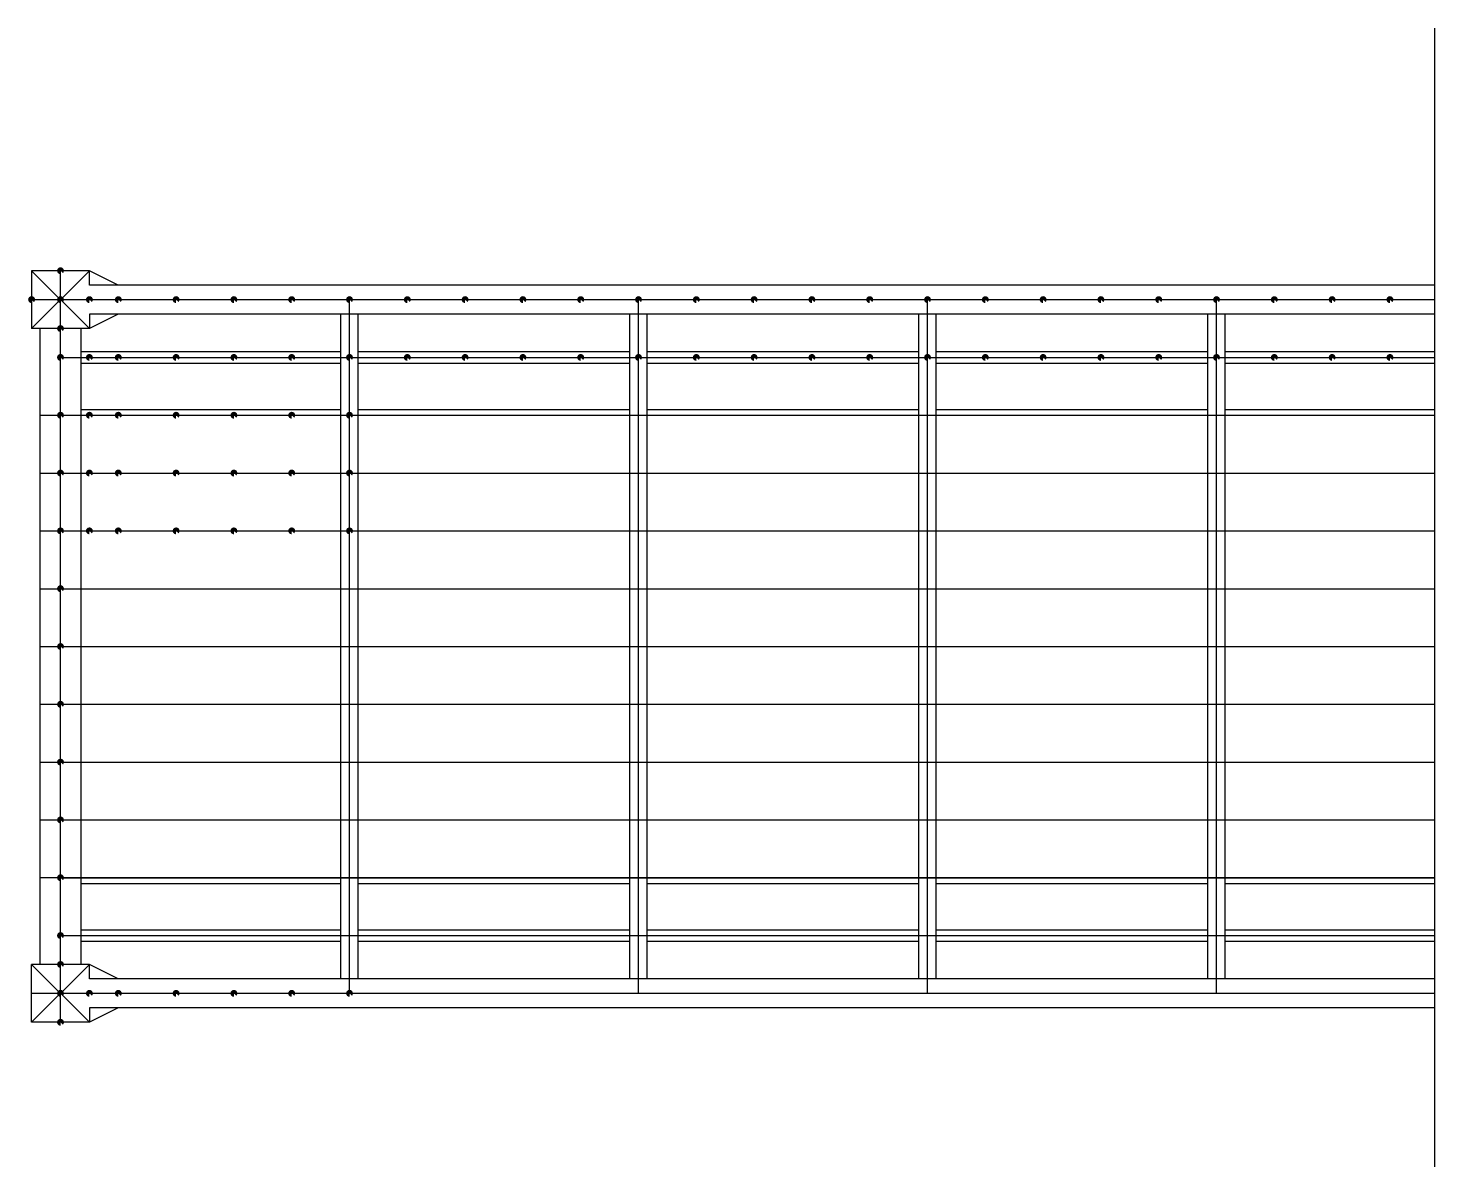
# Model space of a CAD drawing. Header units: millimetres. Extents: x 1597 to 131953, y -28680 to 57376.
# Drawn here: x 79088 to 91257, y -28680 to -18832 of the extents above; entities that cross this region are included whole.
import ezdxf

# ---------------------------------------------------------------- set-up
doc = ezdxf.new("R2010")
doc.units = ezdxf.units.MM
for name, color, linetype, lineweight in [('Warstwa1', 1, 'Continuous', 25), ('Warstwa2', 3, 'Continuous', 25), ('Warstwa3', 6, 'Continuous', 25)]:
    doc.layers.add(name, color=color, linetype=linetype, lineweight=lineweight)

msp = doc.modelspace()

# ---------------------------------------------------------------- hatches: boundary and pattern name
at = {"layer": 'Warstwa1'}
h = msp.add_hatch(color=256, dxfattribs=at)
h.dxf.hatch_style = 1
h.paths.add_polyline_path([(79337.871, -21679.672, 0.414213562), (79367.871, -21709.672), (79367.871, -21679.672), (79397.871, -21679.672, 1)])
h.paths.add_polyline_path([(79397.871, -21679.672), (79367.871, -21679.672), (79389.084, -21700.885, 0.198912367)], flags=17)
h = msp.add_hatch(color=256, dxfattribs=at)
h.dxf.hatch_style = 1
h.paths.add_polyline_path([(79337.871, -22179.672, 0.414213562), (79367.871, -22209.672), (79367.871, -22179.672), (79397.871, -22179.672, 1)])
h.paths.add_polyline_path([(79397.871, -22179.672), (79367.871, -22179.672), (79389.084, -22200.885, 0.198912367)], flags=17)
h = msp.add_hatch(color=256, dxfattribs=at)
h.dxf.hatch_style = 1
h.paths.add_polyline_path([(79337.871, -22679.672, 0.414213562), (79367.871, -22709.672), (79367.871, -22679.672), (79397.871, -22679.672, 1)])
h.paths.add_polyline_path([(79397.871, -22679.672), (79367.871, -22679.672), (79389.084, -22700.885, 0.198912367)], flags=17)
h = msp.add_hatch(color=256, dxfattribs=at)
h.dxf.hatch_style = 1
h.paths.add_polyline_path([(79337.871, -23179.672, 0.414213562), (79367.871, -23209.672), (79367.871, -23179.672), (79397.871, -23179.672, 1)])
h.paths.add_polyline_path([(79397.871, -23179.672), (79367.871, -23179.672), (79389.084, -23200.885, 0.198912367)], flags=17)
h = msp.add_hatch(color=256, dxfattribs=at)
h.dxf.hatch_style = 1
h.paths.add_polyline_path([(79337.871, -23679.672, 0.414213562), (79367.871, -23709.672), (79367.871, -23679.672), (79397.871, -23679.672, 1)])
h.paths.add_polyline_path([(79397.871, -23679.672), (79367.871, -23679.672), (79389.084, -23700.885, 0.198912367)], flags=17)
h = msp.add_hatch(color=256, dxfattribs=at)
h.dxf.hatch_style = 1
h.paths.add_polyline_path([(79337.871, -24179.672, 0.414213562), (79367.871, -24209.672), (79367.871, -24179.672), (79397.871, -24179.672, 1)])
h.paths.add_polyline_path([(79397.871, -24179.672), (79367.871, -24179.672), (79389.084, -24200.885, 0.198912367)], flags=17)
h = msp.add_hatch(color=256, dxfattribs=at)
h.dxf.hatch_style = 1
h.paths.add_polyline_path([(79337.871, -24679.672, 0.414213562), (79367.871, -24709.672), (79367.871, -24679.672), (79397.871, -24679.672, 1)])
h.paths.add_polyline_path([(79397.871, -24679.672), (79367.871, -24679.672), (79389.084, -24700.885, 0.198912367)], flags=17)
h = msp.add_hatch(color=256, dxfattribs=at)
h.dxf.hatch_style = 1
h.paths.add_polyline_path([(79337.871, -25179.672, 0.414213562), (79367.871, -25209.672), (79367.871, -25179.672), (79397.871, -25179.672, 1)])
h.paths.add_polyline_path([(79397.871, -25179.672), (79367.871, -25179.672), (79389.084, -25200.885, 0.198912367)], flags=17)
h = msp.add_hatch(color=256, dxfattribs=at)
h.dxf.hatch_style = 1
h.paths.add_polyline_path([(79337.871, -25679.672, 0.414213562), (79367.871, -25709.672), (79367.871, -25679.672), (79397.871, -25679.672, 1)])
h.paths.add_polyline_path([(79397.871, -25679.672), (79367.871, -25679.672), (79389.084, -25700.885, 0.198912367)], flags=17)
h = msp.add_hatch(color=256, dxfattribs=at)
h.dxf.hatch_style = 1
h.paths.add_polyline_path([(79337.871, -26179.672, 0.414213562), (79367.871, -26209.672), (79367.871, -26179.672), (79397.871, -26179.672, 1)])
h.paths.add_polyline_path([(79397.871, -26179.672), (79367.871, -26179.672), (79389.084, -26200.885, 0.198912367)], flags=17)
h = msp.add_hatch(color=256, dxfattribs=at)
h.dxf.hatch_style = 1
h.paths.add_polyline_path([(79337.871, -26679.672, 0.414213562), (79367.871, -26709.672), (79367.871, -26679.672), (79397.871, -26679.672, 1)])
h.paths.add_polyline_path([(79397.871, -26679.672), (79367.871, -26679.672), (79389.084, -26700.885, 0.198912367)], flags=17)
h = msp.add_hatch(color=256, dxfattribs=at)
h.dxf.hatch_style = 1
h.paths.add_polyline_path([(79337.871, -26929.672, 0.414213562), (79367.871, -26959.672), (79367.871, -26929.672), (79397.871, -26929.672, 1)])
h.paths.add_polyline_path([(79397.871, -26929.672), (79367.871, -26929.672), (79389.084, -26950.885, 0.198912367)], flags=17)
h = msp.add_hatch(color=256, dxfattribs=at)
h.dxf.hatch_style = 1
h.paths.add_polyline_path([(79337.871, -27179.672, 0.414213562), (79367.871, -27209.672), (79367.871, -27179.672), (79397.871, -27179.672, 1)])
h.paths.add_polyline_path([(79397.871, -27179.672), (79367.871, -27179.672), (79389.084, -27200.885, 0.198912367)], flags=17)
h = msp.add_hatch(color=256, dxfattribs=at)
h.dxf.hatch_style = 1
h.paths.add_polyline_path([(79337.871, -27429.672, 0.414213562), (79367.871, -27459.672), (79367.871, -27429.672), (79397.871, -27429.672, 1)])
h.paths.add_polyline_path([(79397.871, -27429.672), (79367.871, -27429.672), (79389.084, -27450.885, 0.198912367)], flags=17)
at = {"layer": 'Warstwa2'}
h = msp.add_hatch(color=1, dxfattribs=at)
h.dxf.hatch_style = 1
h.paths.add_polyline_path([(79337.871, -20929.672, 0.414213562), (79367.871, -20959.672), (79367.871, -20929.672), (79397.871, -20929.672, 1)])
h.paths.add_polyline_path([(79397.871, -20929.672), (79367.871, -20929.672), (79389.084, -20950.885, 0.198912367)], flags=17)
h = msp.add_hatch(color=1, dxfattribs=at)
h.dxf.hatch_style = 1
h.paths.add_polyline_path([(79087.871, -21179.672, 0.414213562), (79117.871, -21209.672), (79117.871, -21179.672), (79147.871, -21179.672, 1)])
h.paths.add_polyline_path([(79147.871, -21179.672), (79117.871, -21179.672), (79139.084, -21200.885, 0.198912367)], flags=17)
h = msp.add_hatch(color=1, dxfattribs=at)
h.dxf.hatch_style = 1
h.paths.add_polyline_path([(79337.871, -21179.672, 0.414213562), (79367.871, -21209.672), (79367.871, -21179.672), (79397.871, -21179.672, 1)])
h.paths.add_polyline_path([(79397.871, -21179.672), (79367.871, -21179.672), (79389.084, -21200.885, 0.198912367)], flags=17)
h = msp.add_hatch(color=1, dxfattribs=at)
h.dxf.hatch_style = 1
h.paths.add_polyline_path([(79587.871, -21179.672, 0.414213562), (79617.871, -21209.672), (79617.871, -21179.672), (79647.871, -21179.672, 1)])
h.paths.add_polyline_path([(79647.871, -21179.672), (79617.871, -21179.672), (79639.084, -21200.885, 0.198912367)], flags=17)
h = msp.add_hatch(color=1, dxfattribs=at)
h.dxf.hatch_style = 1
h.paths.add_polyline_path([(79837.871, -21179.672, 0.414213562), (79867.871, -21209.672), (79867.871, -21179.672), (79897.871, -21179.672, 1)])
h.paths.add_polyline_path([(79897.871, -21179.672), (79867.871, -21179.672), (79889.084, -21200.885, 0.198912367)], flags=17)
h = msp.add_hatch(color=1, dxfattribs=at)
h.dxf.hatch_style = 1
h.paths.add_polyline_path([(80337.871, -21179.672, 0.414213562), (80367.871, -21209.672), (80367.871, -21179.672), (80397.871, -21179.672, 1)])
h.paths.add_polyline_path([(80397.871, -21179.672), (80367.871, -21179.672), (80389.084, -21200.885, 0.198912367)], flags=17)
h = msp.add_hatch(color=1, dxfattribs=at)
h.dxf.hatch_style = 1
h.paths.add_polyline_path([(80837.871, -21179.672, 0.414213562), (80867.871, -21209.672), (80867.871, -21179.672), (80897.871, -21179.672, 1)])
h.paths.add_polyline_path([(80897.871, -21179.672), (80867.871, -21179.672), (80889.084, -21200.885, 0.198912367)], flags=17)
h = msp.add_hatch(color=1, dxfattribs=at)
h.dxf.hatch_style = 1
h.paths.add_polyline_path([(81337.871, -21179.672, 0.414213562), (81367.871, -21209.672), (81367.871, -21179.672), (81397.871, -21179.672, 1)])
h.paths.add_polyline_path([(81397.871, -21179.672), (81367.871, -21179.672), (81389.084, -21200.885, 0.198912367)], flags=17)
h = msp.add_hatch(color=1, dxfattribs=at)
h.dxf.hatch_style = 1
h.paths.add_polyline_path([(81837.87, -21179.672, 0.414213562), (81867.87, -21209.672), (81867.87, -21179.672), (81897.87, -21179.672, 1)])
h.paths.add_polyline_path([(81897.87, -21179.672), (81867.87, -21179.672), (81889.084, -21200.885, 0.198912367)], flags=17)
h = msp.add_hatch(color=1, dxfattribs=at)
h.dxf.hatch_style = 1
h.paths.add_polyline_path([(82337.871, -21179.672, 0.414213562), (82367.871, -21209.672), (82367.871, -21179.672), (82397.871, -21179.672, 1)])
h.paths.add_polyline_path([(82397.871, -21179.672), (82367.871, -21179.672), (82389.084, -21200.885, 0.198912367)], flags=17)
h = msp.add_hatch(color=1, dxfattribs=at)
h.dxf.hatch_style = 1
h.paths.add_polyline_path([(82837.871, -21179.672, 0.414213562), (82867.871, -21209.672), (82867.871, -21179.672), (82897.871, -21179.672, 1)])
h.paths.add_polyline_path([(82897.871, -21179.672), (82867.871, -21179.672), (82889.084, -21200.885, 0.198912367)], flags=17)
h = msp.add_hatch(color=1, dxfattribs=at)
h.dxf.hatch_style = 1
h.paths.add_polyline_path([(83337.871, -21179.672, 0.414213562), (83367.871, -21209.672), (83367.871, -21179.672), (83397.871, -21179.672, 1)])
h.paths.add_polyline_path([(83397.871, -21179.672), (83367.871, -21179.672), (83389.084, -21200.885, 0.198912367)], flags=17)
h = msp.add_hatch(color=1, dxfattribs=at)
h.dxf.hatch_style = 1
h.paths.add_polyline_path([(83837.871, -21179.672, 0.414213562), (83867.871, -21209.672), (83867.871, -21179.672), (83897.871, -21179.672, 1)])
h.paths.add_polyline_path([(83897.871, -21179.672), (83867.871, -21179.672), (83889.084, -21200.885, 0.198912367)], flags=17)
h = msp.add_hatch(color=1, dxfattribs=at)
h.dxf.hatch_style = 1
h.paths.add_polyline_path([(84337.87, -21179.672, 0.414213562), (84367.87, -21209.672), (84367.87, -21179.672), (84397.87, -21179.672, 1)])
h.paths.add_polyline_path([(84397.87, -21179.672), (84367.87, -21179.672), (84389.084, -21200.885, 0.198912367)], flags=17)
h = msp.add_hatch(color=1, dxfattribs=at)
h.dxf.hatch_style = 1
h.paths.add_polyline_path([(84837.871, -21179.672, 0.414213562), (84867.871, -21209.672), (84867.871, -21179.672), (84897.871, -21179.672, 1)])
h.paths.add_polyline_path([(84897.871, -21179.672), (84867.871, -21179.672), (84889.084, -21200.885, 0.198912367)], flags=17)
h = msp.add_hatch(color=1, dxfattribs=at)
h.dxf.hatch_style = 1
h.paths.add_polyline_path([(85337.871, -21179.672, 0.414213562), (85367.871, -21209.672), (85367.871, -21179.672), (85397.871, -21179.672, 1)])
h.paths.add_polyline_path([(85397.871, -21179.672), (85367.871, -21179.672), (85389.084, -21200.885, 0.198912367)], flags=17)
h = msp.add_hatch(color=1, dxfattribs=at)
h.dxf.hatch_style = 1
h.paths.add_polyline_path([(85837.871, -21179.672, 0.414213562), (85867.871, -21209.672), (85867.871, -21179.672), (85897.871, -21179.672, 1)])
h.paths.add_polyline_path([(85897.871, -21179.672), (85867.871, -21179.672), (85889.084, -21200.885, 0.198912367)], flags=17)
h = msp.add_hatch(color=1, dxfattribs=at)
h.dxf.hatch_style = 1
h.paths.add_polyline_path([(86337.871, -21179.672, 0.414213562), (86367.871, -21209.672), (86367.871, -21179.672), (86397.871, -21179.672, 1)])
h.paths.add_polyline_path([(86397.871, -21179.672), (86367.871, -21179.672), (86389.084, -21200.885, 0.198912367)], flags=17)
h = msp.add_hatch(color=1, dxfattribs=at)
h.dxf.hatch_style = 1
h.paths.add_polyline_path([(86837.87, -21179.672, 0.414213562), (86867.87, -21209.672), (86867.87, -21179.672), (86897.87, -21179.672, 1)])
h.paths.add_polyline_path([(86897.87, -21179.672), (86867.87, -21179.672), (86889.084, -21200.885, 0.198912367)], flags=17)
h = msp.add_hatch(color=1, dxfattribs=at)
h.dxf.hatch_style = 1
h.paths.add_polyline_path([(87337.871, -21179.672, 0.414213562), (87367.871, -21209.672), (87367.871, -21179.672), (87397.871, -21179.672, 1)])
h.paths.add_polyline_path([(87397.871, -21179.672), (87367.871, -21179.672), (87389.084, -21200.885, 0.198912367)], flags=17)
h = msp.add_hatch(color=1, dxfattribs=at)
h.dxf.hatch_style = 1
h.paths.add_polyline_path([(87837.871, -21179.672, 0.414213562), (87867.871, -21209.672), (87867.871, -21179.672), (87897.871, -21179.672, 1)])
h.paths.add_polyline_path([(87897.871, -21179.672), (87867.871, -21179.672), (87889.084, -21200.885, 0.198912367)], flags=17)
h = msp.add_hatch(color=1, dxfattribs=at)
h.dxf.hatch_style = 1
h.paths.add_polyline_path([(88337.871, -21179.672, 0.414213562), (88367.871, -21209.672), (88367.871, -21179.672), (88397.871, -21179.672, 1)])
h.paths.add_polyline_path([(88397.871, -21179.672), (88367.871, -21179.672), (88389.084, -21200.885, 0.198912367)], flags=17)
h = msp.add_hatch(color=1, dxfattribs=at)
h.dxf.hatch_style = 1
h.paths.add_polyline_path([(88837.871, -21179.672, 0.414213562), (88867.871, -21209.672), (88867.871, -21179.672), (88897.871, -21179.672, 1)])
h.paths.add_polyline_path([(88897.871, -21179.672), (88867.871, -21179.672), (88889.084, -21200.885, 0.198912367)], flags=17)
h = msp.add_hatch(color=1, dxfattribs=at)
h.dxf.hatch_style = 1
h.paths.add_polyline_path([(89337.87, -21179.672, 0.414213562), (89367.87, -21209.672), (89367.87, -21179.672), (89397.87, -21179.672, 1)])
h.paths.add_polyline_path([(89397.87, -21179.672), (89367.87, -21179.672), (89389.084, -21200.885, 0.198912367)], flags=17)
h = msp.add_hatch(color=1, dxfattribs=at)
h.dxf.hatch_style = 1
h.paths.add_polyline_path([(89837.871, -21179.672, 0.414213562), (89867.871, -21209.672), (89867.871, -21179.672), (89897.871, -21179.672, 1)])
h.paths.add_polyline_path([(89897.871, -21179.672), (89867.871, -21179.672), (89889.084, -21200.885, 0.198912367)], flags=17)
h = msp.add_hatch(color=1, dxfattribs=at)
h.dxf.hatch_style = 1
h.paths.add_polyline_path([(90337.871, -21179.672, 0.414213562), (90367.871, -21209.672), (90367.871, -21179.672), (90397.871, -21179.672, 1)])
h.paths.add_polyline_path([(90397.871, -21179.672), (90367.871, -21179.672), (90389.084, -21200.885, 0.198912367)], flags=17)
h = msp.add_hatch(color=1, dxfattribs=at)
h.dxf.hatch_style = 1
h.paths.add_polyline_path([(90837.871, -21179.672, 0.414213562), (90867.871, -21209.672), (90867.871, -21179.672), (90897.871, -21179.672, 1)])
h.paths.add_polyline_path([(90897.871, -21179.672), (90867.871, -21179.672), (90889.084, -21200.885, 0.198912367)], flags=17)
h = msp.add_hatch(color=1, dxfattribs=at)
h.dxf.hatch_style = 1
h.paths.add_polyline_path([(79337.871, -21429.672, 0.414213562), (79367.871, -21459.672), (79367.871, -21429.672), (79397.871, -21429.672, 1)])
h.paths.add_polyline_path([(79397.871, -21429.672), (79367.871, -21429.672), (79389.084, -21450.885, 0.198912367)], flags=17)
h = msp.add_hatch(color=1, dxfattribs=at)
h.dxf.hatch_style = 1
h.paths.add_polyline_path([(79587.871, -21679.672, 0.414213562), (79617.871, -21709.672), (79617.871, -21679.672), (79647.871, -21679.672, 1)])
h.paths.add_polyline_path([(79647.871, -21679.672), (79617.871, -21679.672), (79639.084, -21700.885, 0.198912367)], flags=17)
h = msp.add_hatch(color=1, dxfattribs=at)
h.dxf.hatch_style = 1
h.paths.add_polyline_path([(79837.871, -21679.672, 0.414213562), (79867.871, -21709.672), (79867.871, -21679.672), (79897.871, -21679.672, 1)])
h.paths.add_polyline_path([(79897.871, -21679.672), (79867.871, -21679.672), (79889.084, -21700.885, 0.198912367)], flags=17)
h = msp.add_hatch(color=1, dxfattribs=at)
h.dxf.hatch_style = 1
h.paths.add_polyline_path([(80337.871, -21679.672, 0.414213562), (80367.871, -21709.672), (80367.871, -21679.672), (80397.871, -21679.672, 1)])
h.paths.add_polyline_path([(80397.871, -21679.672), (80367.871, -21679.672), (80389.084, -21700.885, 0.198912367)], flags=17)
h = msp.add_hatch(color=1, dxfattribs=at)
h.dxf.hatch_style = 1
h.paths.add_polyline_path([(80837.871, -21679.672, 0.414213562), (80867.871, -21709.672), (80867.871, -21679.672), (80897.871, -21679.672, 1)])
h.paths.add_polyline_path([(80897.871, -21679.672), (80867.871, -21679.672), (80889.084, -21700.885, 0.198912367)], flags=17)
h = msp.add_hatch(color=1, dxfattribs=at)
h.dxf.hatch_style = 1
h.paths.add_polyline_path([(81337.871, -21679.672, 0.414213562), (81367.871, -21709.672), (81367.871, -21679.672), (81397.871, -21679.672, 1)])
h.paths.add_polyline_path([(81397.871, -21679.672), (81367.871, -21679.672), (81389.084, -21700.885, 0.198912367)], flags=17)
h = msp.add_hatch(color=1, dxfattribs=at)
h.dxf.hatch_style = 1
h.paths.add_polyline_path([(81837.87, -21679.672, 0.414213562), (81867.87, -21709.672), (81867.87, -21679.672), (81897.87, -21679.672, 1)])
h.paths.add_polyline_path([(81897.87, -21679.672), (81867.87, -21679.672), (81889.084, -21700.885, 0.198912367)], flags=17)
h = msp.add_hatch(color=1, dxfattribs=at)
h.dxf.hatch_style = 1
h.paths.add_polyline_path([(82337.871, -21679.672, 0.414213562), (82367.871, -21709.672), (82367.871, -21679.672), (82397.871, -21679.672, 1)])
h.paths.add_polyline_path([(82397.871, -21679.672), (82367.871, -21679.672), (82389.084, -21700.885, 0.198912367)], flags=17)
h = msp.add_hatch(color=1, dxfattribs=at)
h.dxf.hatch_style = 1
h.paths.add_polyline_path([(82837.871, -21679.672, 0.414213562), (82867.871, -21709.672), (82867.871, -21679.672), (82897.871, -21679.672, 1)])
h.paths.add_polyline_path([(82897.871, -21679.672), (82867.871, -21679.672), (82889.084, -21700.885, 0.198912367)], flags=17)
h = msp.add_hatch(color=1, dxfattribs=at)
h.dxf.hatch_style = 1
h.paths.add_polyline_path([(83337.871, -21679.672, 0.414213562), (83367.871, -21709.672), (83367.871, -21679.672), (83397.871, -21679.672, 1)])
h.paths.add_polyline_path([(83397.871, -21679.672), (83367.871, -21679.672), (83389.084, -21700.885, 0.198912367)], flags=17)
h = msp.add_hatch(color=1, dxfattribs=at)
h.dxf.hatch_style = 1
h.paths.add_polyline_path([(83837.871, -21679.672, 0.414213562), (83867.871, -21709.672), (83867.871, -21679.672), (83897.871, -21679.672, 1)])
h.paths.add_polyline_path([(83897.871, -21679.672), (83867.871, -21679.672), (83889.084, -21700.885, 0.198912367)], flags=17)
h = msp.add_hatch(color=1, dxfattribs=at)
h.dxf.hatch_style = 1
h.paths.add_polyline_path([(84337.87, -21679.672, 0.414213562), (84367.87, -21709.672), (84367.87, -21679.672), (84397.87, -21679.672, 1)])
h.paths.add_polyline_path([(84397.87, -21679.672), (84367.87, -21679.672), (84389.084, -21700.885, 0.198912367)], flags=17)
h = msp.add_hatch(color=1, dxfattribs=at)
h.dxf.hatch_style = 1
h.paths.add_polyline_path([(84837.871, -21679.672, 0.414213562), (84867.871, -21709.672), (84867.871, -21679.672), (84897.871, -21679.672, 1)])
h.paths.add_polyline_path([(84897.871, -21679.672), (84867.871, -21679.672), (84889.084, -21700.885, 0.198912367)], flags=17)
h = msp.add_hatch(color=1, dxfattribs=at)
h.dxf.hatch_style = 1
h.paths.add_polyline_path([(85337.871, -21679.672, 0.414213562), (85367.871, -21709.672), (85367.871, -21679.672), (85397.871, -21679.672, 1)])
h.paths.add_polyline_path([(85397.871, -21679.672), (85367.871, -21679.672), (85389.084, -21700.885, 0.198912367)], flags=17)
h = msp.add_hatch(color=1, dxfattribs=at)
h.dxf.hatch_style = 1
h.paths.add_polyline_path([(85837.871, -21679.672, 0.414213562), (85867.871, -21709.672), (85867.871, -21679.672), (85897.871, -21679.672, 1)])
h.paths.add_polyline_path([(85897.871, -21679.672), (85867.871, -21679.672), (85889.084, -21700.885, 0.198912367)], flags=17)
h = msp.add_hatch(color=1, dxfattribs=at)
h.dxf.hatch_style = 1
h.paths.add_polyline_path([(86337.871, -21679.672, 0.414213562), (86367.871, -21709.672), (86367.871, -21679.672), (86397.871, -21679.672, 1)])
h.paths.add_polyline_path([(86397.871, -21679.672), (86367.871, -21679.672), (86389.084, -21700.885, 0.198912367)], flags=17)
h = msp.add_hatch(color=1, dxfattribs=at)
h.dxf.hatch_style = 1
h.paths.add_polyline_path([(86837.87, -21679.672, 0.414213562), (86867.87, -21709.672), (86867.87, -21679.672), (86897.87, -21679.672, 1)])
h.paths.add_polyline_path([(86897.87, -21679.672), (86867.87, -21679.672), (86889.084, -21700.885, 0.198912367)], flags=17)
h = msp.add_hatch(color=1, dxfattribs=at)
h.dxf.hatch_style = 1
h.paths.add_polyline_path([(87337.871, -21679.672, 0.414213562), (87367.871, -21709.672), (87367.871, -21679.672), (87397.871, -21679.672, 1)])
h.paths.add_polyline_path([(87397.871, -21679.672), (87367.871, -21679.672), (87389.084, -21700.885, 0.198912367)], flags=17)
h = msp.add_hatch(color=1, dxfattribs=at)
h.dxf.hatch_style = 1
h.paths.add_polyline_path([(87837.871, -21679.672, 0.414213562), (87867.871, -21709.672), (87867.871, -21679.672), (87897.871, -21679.672, 1)])
h.paths.add_polyline_path([(87897.871, -21679.672), (87867.871, -21679.672), (87889.084, -21700.885, 0.198912367)], flags=17)
h = msp.add_hatch(color=1, dxfattribs=at)
h.dxf.hatch_style = 1
h.paths.add_polyline_path([(88337.871, -21679.672, 0.414213562), (88367.871, -21709.672), (88367.871, -21679.672), (88397.871, -21679.672, 1)])
h.paths.add_polyline_path([(88397.871, -21679.672), (88367.871, -21679.672), (88389.084, -21700.885, 0.198912367)], flags=17)
h = msp.add_hatch(color=1, dxfattribs=at)
h.dxf.hatch_style = 1
h.paths.add_polyline_path([(88837.871, -21679.672, 0.414213562), (88867.871, -21709.672), (88867.871, -21679.672), (88897.871, -21679.672, 1)])
h.paths.add_polyline_path([(88897.871, -21679.672), (88867.871, -21679.672), (88889.084, -21700.885, 0.198912367)], flags=17)
h = msp.add_hatch(color=1, dxfattribs=at)
h.dxf.hatch_style = 1
h.paths.add_polyline_path([(89337.87, -21679.672, 0.414213562), (89367.87, -21709.672), (89367.87, -21679.672), (89397.87, -21679.672, 1)])
h.paths.add_polyline_path([(89397.87, -21679.672), (89367.87, -21679.672), (89389.084, -21700.885, 0.198912367)], flags=17)
h = msp.add_hatch(color=1, dxfattribs=at)
h.dxf.hatch_style = 1
h.paths.add_polyline_path([(89837.871, -21679.672, 0.414213562), (89867.871, -21709.672), (89867.871, -21679.672), (89897.871, -21679.672, 1)])
h.paths.add_polyline_path([(89897.871, -21679.672), (89867.871, -21679.672), (89889.084, -21700.885, 0.198912367)], flags=17)
h = msp.add_hatch(color=1, dxfattribs=at)
h.dxf.hatch_style = 1
h.paths.add_polyline_path([(90337.871, -21679.672, 0.414213562), (90367.871, -21709.672), (90367.871, -21679.672), (90397.871, -21679.672, 1)])
h.paths.add_polyline_path([(90397.871, -21679.672), (90367.871, -21679.672), (90389.084, -21700.885, 0.198912367)], flags=17)
h = msp.add_hatch(color=1, dxfattribs=at)
h.dxf.hatch_style = 1
h.paths.add_polyline_path([(90837.871, -21679.672, 0.414213562), (90867.871, -21709.672), (90867.871, -21679.672), (90897.871, -21679.672, 1)])
h.paths.add_polyline_path([(90897.871, -21679.672), (90867.871, -21679.672), (90889.084, -21700.885, 0.198912367)], flags=17)
h = msp.add_hatch(color=1, dxfattribs=at)
h.dxf.hatch_style = 1
h.paths.add_polyline_path([(79587.871, -22179.672, 0.414213562), (79617.871, -22209.672), (79617.871, -22179.672), (79647.871, -22179.672, 1)])
h.paths.add_polyline_path([(79647.871, -22179.672), (79617.871, -22179.672), (79639.084, -22200.885, 0.198912367)], flags=17)
h = msp.add_hatch(color=1, dxfattribs=at)
h.dxf.hatch_style = 1
h.paths.add_polyline_path([(79837.871, -22179.672, 0.414213562), (79867.871, -22209.672), (79867.871, -22179.672), (79897.871, -22179.672, 1)])
h.paths.add_polyline_path([(79897.871, -22179.672), (79867.871, -22179.672), (79889.084, -22200.885, 0.198912367)], flags=17)
h = msp.add_hatch(color=1, dxfattribs=at)
h.dxf.hatch_style = 1
h.paths.add_polyline_path([(80337.871, -22179.672, 0.414213562), (80367.871, -22209.672), (80367.871, -22179.672), (80397.871, -22179.672, 1)])
h.paths.add_polyline_path([(80397.871, -22179.672), (80367.871, -22179.672), (80389.084, -22200.885, 0.198912367)], flags=17)
h = msp.add_hatch(color=1, dxfattribs=at)
h.dxf.hatch_style = 1
h.paths.add_polyline_path([(80837.871, -22179.672, 0.414213562), (80867.871, -22209.672), (80867.871, -22179.672), (80897.871, -22179.672, 1)])
h.paths.add_polyline_path([(80897.871, -22179.672), (80867.871, -22179.672), (80889.084, -22200.885, 0.198912367)], flags=17)
h = msp.add_hatch(color=1, dxfattribs=at)
h.dxf.hatch_style = 1
h.paths.add_polyline_path([(81337.871, -22179.672, 0.414213562), (81367.871, -22209.672), (81367.871, -22179.672), (81397.871, -22179.672, 1)])
h.paths.add_polyline_path([(81397.871, -22179.672), (81367.871, -22179.672), (81389.084, -22200.885, 0.198912367)], flags=17)
h = msp.add_hatch(color=1, dxfattribs=at)
h.dxf.hatch_style = 1
h.paths.add_polyline_path([(81837.87, -22179.672, 0.414213562), (81867.87, -22209.672), (81867.87, -22179.672), (81897.87, -22179.672, 1)])
h.paths.add_polyline_path([(81897.87, -22179.672), (81867.87, -22179.672), (81889.084, -22200.885, 0.198912367)], flags=17)
h = msp.add_hatch(color=1, dxfattribs=at)
h.dxf.hatch_style = 1
h.paths.add_polyline_path([(79587.871, -22679.672, 0.414213562), (79617.871, -22709.672), (79617.871, -22679.672), (79647.871, -22679.672, 1)])
h.paths.add_polyline_path([(79647.871, -22679.672), (79617.871, -22679.672), (79639.084, -22700.885, 0.198912367)], flags=17)
h = msp.add_hatch(color=1, dxfattribs=at)
h.dxf.hatch_style = 1
h.paths.add_polyline_path([(79837.871, -22679.672, 0.414213562), (79867.871, -22709.672), (79867.871, -22679.672), (79897.871, -22679.672, 1)])
h.paths.add_polyline_path([(79897.871, -22679.672), (79867.871, -22679.672), (79889.084, -22700.885, 0.198912367)], flags=17)
h = msp.add_hatch(color=1, dxfattribs=at)
h.dxf.hatch_style = 1
h.paths.add_polyline_path([(80337.871, -22679.672, 0.414213562), (80367.871, -22709.672), (80367.871, -22679.672), (80397.871, -22679.672, 1)])
h.paths.add_polyline_path([(80397.871, -22679.672), (80367.871, -22679.672), (80389.084, -22700.885, 0.198912367)], flags=17)
h = msp.add_hatch(color=1, dxfattribs=at)
h.dxf.hatch_style = 1
h.paths.add_polyline_path([(80837.871, -22679.672, 0.414213562), (80867.871, -22709.672), (80867.871, -22679.672), (80897.871, -22679.672, 1)])
h.paths.add_polyline_path([(80897.871, -22679.672), (80867.871, -22679.672), (80889.084, -22700.885, 0.198912367)], flags=17)
h = msp.add_hatch(color=1, dxfattribs=at)
h.dxf.hatch_style = 1
h.paths.add_polyline_path([(81337.871, -22679.672, 0.414213562), (81367.871, -22709.672), (81367.871, -22679.672), (81397.871, -22679.672, 1)])
h.paths.add_polyline_path([(81397.871, -22679.672), (81367.871, -22679.672), (81389.084, -22700.885, 0.198912367)], flags=17)
h = msp.add_hatch(color=1, dxfattribs=at)
h.dxf.hatch_style = 1
h.paths.add_polyline_path([(81837.87, -22679.672, 0.414213562), (81867.87, -22709.672), (81867.87, -22679.672), (81897.87, -22679.672, 1)])
h.paths.add_polyline_path([(81897.87, -22679.672), (81867.87, -22679.672), (81889.084, -22700.885, 0.198912367)], flags=17)
h = msp.add_hatch(color=1, dxfattribs=at)
h.dxf.hatch_style = 1
h.paths.add_polyline_path([(79587.871, -23179.672, 0.414213562), (79617.871, -23209.672), (79617.871, -23179.672), (79647.871, -23179.672, 1)])
h.paths.add_polyline_path([(79647.871, -23179.672), (79617.871, -23179.672), (79639.084, -23200.885, 0.198912367)], flags=17)
h = msp.add_hatch(color=1, dxfattribs=at)
h.dxf.hatch_style = 1
h.paths.add_polyline_path([(79837.871, -23179.672, 0.414213562), (79867.871, -23209.672), (79867.871, -23179.672), (79897.871, -23179.672, 1)])
h.paths.add_polyline_path([(79897.871, -23179.672), (79867.871, -23179.672), (79889.084, -23200.885, 0.198912367)], flags=17)
h = msp.add_hatch(color=1, dxfattribs=at)
h.dxf.hatch_style = 1
h.paths.add_polyline_path([(80337.871, -23179.672, 0.414213562), (80367.871, -23209.672), (80367.871, -23179.672), (80397.871, -23179.672, 1)])
h.paths.add_polyline_path([(80397.871, -23179.672), (80367.871, -23179.672), (80389.084, -23200.885, 0.198912367)], flags=17)
h = msp.add_hatch(color=1, dxfattribs=at)
h.dxf.hatch_style = 1
h.paths.add_polyline_path([(80837.871, -23179.672, 0.414213562), (80867.871, -23209.672), (80867.871, -23179.672), (80897.871, -23179.672, 1)])
h.paths.add_polyline_path([(80897.871, -23179.672), (80867.871, -23179.672), (80889.084, -23200.885, 0.198912367)], flags=17)
h = msp.add_hatch(color=1, dxfattribs=at)
h.dxf.hatch_style = 1
h.paths.add_polyline_path([(81337.871, -23179.672, 0.414213562), (81367.871, -23209.672), (81367.871, -23179.672), (81397.871, -23179.672, 1)])
h.paths.add_polyline_path([(81397.871, -23179.672), (81367.871, -23179.672), (81389.084, -23200.885, 0.198912367)], flags=17)
h = msp.add_hatch(color=1, dxfattribs=at)
h.dxf.hatch_style = 1
h.paths.add_polyline_path([(81837.87, -23179.672, 0.414213562), (81867.87, -23209.672), (81867.87, -23179.672), (81897.87, -23179.672, 1)])
h.paths.add_polyline_path([(81897.87, -23179.672), (81867.87, -23179.672), (81889.084, -23200.885, 0.198912367)], flags=17)
h = msp.add_hatch(color=1, dxfattribs=at)
h.dxf.hatch_style = 1
h.paths.add_polyline_path([(79587.871, -27179.672, 0.414213562), (79617.871, -27209.672), (79617.871, -27179.672), (79647.871, -27179.672, 1)])
h.paths.add_polyline_path([(79647.871, -27179.672), (79617.871, -27179.672), (79639.084, -27200.885, 0.198912367)], flags=17)
h = msp.add_hatch(color=1, dxfattribs=at)
h.dxf.hatch_style = 1
h.paths.add_polyline_path([(79837.871, -27179.672, 0.414213562), (79867.871, -27209.672), (79867.871, -27179.672), (79897.871, -27179.672, 1)])
h.paths.add_polyline_path([(79897.871, -27179.672), (79867.871, -27179.672), (79889.084, -27200.885, 0.198912367)], flags=17)
h = msp.add_hatch(color=1, dxfattribs=at)
h.dxf.hatch_style = 1
h.paths.add_polyline_path([(80337.871, -27179.672, 0.414213562), (80367.871, -27209.672), (80367.871, -27179.672), (80397.871, -27179.672, 1)])
h.paths.add_polyline_path([(80397.871, -27179.672), (80367.871, -27179.672), (80389.084, -27200.885, 0.198912367)], flags=17)
h = msp.add_hatch(color=1, dxfattribs=at)
h.dxf.hatch_style = 1
h.paths.add_polyline_path([(80837.871, -27179.672, 0.414213562), (80867.871, -27209.672), (80867.871, -27179.672), (80897.871, -27179.672, 1)])
h.paths.add_polyline_path([(80897.871, -27179.672), (80867.871, -27179.672), (80889.084, -27200.885, 0.198912367)], flags=17)
h = msp.add_hatch(color=1, dxfattribs=at)
h.dxf.hatch_style = 1
h.paths.add_polyline_path([(81337.871, -27179.672, 0.414213562), (81367.871, -27209.672), (81367.871, -27179.672), (81397.871, -27179.672, 1)])
h.paths.add_polyline_path([(81397.871, -27179.672), (81367.871, -27179.672), (81389.084, -27200.885, 0.198912367)], flags=17)
h = msp.add_hatch(color=1, dxfattribs=at)
h.dxf.hatch_style = 1
h.paths.add_polyline_path([(81837.87, -27179.672, 0.414213562), (81867.87, -27209.672), (81867.87, -27179.672), (81897.87, -27179.672, 1)])
h.paths.add_polyline_path([(81897.87, -27179.672), (81867.87, -27179.672), (81889.084, -27200.885, 0.198912367)], flags=17)

# ---------------------------------------------------------------- linework, layer by layer
for p, q in [((79617.871, -20929.672), (79117.871, -20929.672)), ((79117.871, -20929.672), (79117.871, -21429.672)), ((79117.871, -20929.672), (79617.871, -21429.672)), ((79117.871, -21429.672), (79617.871, -20929.672)), ((79617.871, -21054.672), (79617.871, -20929.672)), ((79867.871, -21054.672), (79617.871, -20929.672)), ((91256.604, -21054.672), (79617.871, -21054.672)), ((79617.871, -21304.672), (79617.871, -21429.672)), ((79867.871, -21304.672), (79617.871, -21429.672)), ((91256.604, -21304.672), (79617.871, -21304.672)), ((79617.871, -21429.672), (79117.871, -21429.672)), ((79117.871, -27429.672), (79117.871, -26929.672)), ((79117.871, -27429.672), (79617.871, -26929.672)), ((79117.871, -26929.672), (79617.871, -27429.672)), ((79617.871, -26929.672), (79117.871, -26929.672)), ((79617.871, -27054.672), (79617.871, -26929.672)), ((79867.871, -27054.672), (79617.871, -26929.672)), ((91256.604, -27054.672), (79617.871, -27054.672)), ((79617.871, -27304.672), (79617.871, -27429.672)), ((79867.871, -27304.672), (79617.871, -27429.672)), ((91256.604, -27304.672), (79617.871, -27304.672)), ((79617.871, -27429.672), (79117.871, -27429.672))]:
    msp.add_line(p, q)
at = {"layer": 'Warstwa1'}
for p, q in [((81792.871, -27054.672), (81792.871, -21304.672)), ((81942.871, -27054.672), (81942.871, -21304.672)), ((84292.871, -27054.672), (84292.871, -21304.672)), ((84442.871, -27054.672), (84442.871, -21304.672)), ((86792.871, -27054.672), (86792.871, -21304.672)), ((86942.871, -27054.672), (86942.871, -21304.672)), ((89292.871, -27054.672), (89292.871, -21304.672)), ((89442.871, -27054.672), (89442.871, -21304.672)), ((79192.871, -26929.672), (79192.871, -21429.672)), ((79542.871, -21429.672), (79542.871, -26929.672))]:
    msp.add_line(p, q, dxfattribs=at)
at = {"layer": 'Warstwa2'}
msp.add_line((91256.604, -28680.18), (91256.604, -18831.761), dxfattribs=at)
at = {"layer": 'Warstwa3'}
for p, q in [((79367.871, -27429.672), (79367.871, -20929.672)), ((79117.871, -21179.672), (91256.604, -21179.672)), ((81867.871, -27179.672), (81867.871, -21179.672)), ((84367.871, -27179.672), (84367.871, -21179.672)), ((86867.871, -27179.672), (86867.871, -21179.672)), ((89367.871, -27179.672), (89367.871, -21179.672)), ((79367.871, -21679.672), (91256.604, -21679.672)), ((79367.871, -22179.672), (91256.604, -22179.672)), ((79367.871, -26179.672), (91256.604, -26179.672)), ((79367.871, -26679.672), (91256.604, -26679.672)), ((91256.604, -27179.672), (79117.871, -27179.672))]:
    msp.add_line(p, q, dxfattribs=at)
at = {"layer": 'Warstwa3', "color": 2}
for p, q in [((79542.871, -21629.672), (81792.871, -21629.672)), ((81942.871, -21629.672), (84292.871, -21629.672)), ((84442.871, -21629.672), (86792.871, -21629.672)), ((86942.871, -21629.672), (89292.871, -21629.672)), ((89442.871, -21629.672), (91256.604, -21629.672)), ((79542.871, -21729.672), (81792.871, -21729.672)), ((81942.871, -21729.672), (84292.871, -21729.672)), ((84442.871, -21729.672), (86792.871, -21729.672)), ((86942.871, -21729.672), (89292.871, -21729.672)), ((89442.871, -21729.672), (91256.604, -21729.672)), ((79542.871, -22129.672), (81792.871, -22129.672)), ((81942.871, -22129.672), (84292.871, -22129.672)), ((84442.871, -22129.672), (86792.871, -22129.672)), ((86942.871, -22129.672), (89292.871, -22129.672)), ((89442.871, -22129.672), (91256.604, -22129.672)), ((79542.871, -26229.672), (81792.871, -26229.672)), ((81942.871, -26229.672), (84292.871, -26229.672)), ((84442.871, -26229.672), (86792.871, -26229.672)), ((86942.871, -26229.672), (89292.871, -26229.672)), ((89442.871, -26229.672), (91256.604, -26229.672)), ((79542.871, -26629.672), (81792.871, -26629.672)), ((81942.871, -26629.672), (84292.871, -26629.672)), ((84442.871, -26629.672), (86792.871, -26629.672)), ((86942.871, -26629.672), (89292.871, -26629.672)), ((89442.871, -26629.672), (91256.604, -26629.672)), ((79542.871, -26729.672), (81792.871, -26729.672)), ((81942.871, -26729.672), (84292.871, -26729.672)), ((84442.871, -26729.672), (86792.871, -26729.672)), ((86942.871, -26729.672), (89292.871, -26729.672)), ((89442.871, -26729.672), (91256.604, -26729.672))]:
    msp.add_line(p, q, dxfattribs=at)
at = {"layer": 'Warstwa3', "color": 3}
for p, q in [((79192.871, -26179.672), (79192.871, -22179.672)), ((79192.871, -22179.672), (91256.604, -22179.672)), ((79192.871, -22679.672), (91256.604, -22679.672)), ((79192.871, -23179.672), (91256.604, -23179.672)), ((79192.871, -23679.672), (91256.604, -23679.672)), ((79192.871, -24179.672), (91256.604, -24179.672)), ((79192.871, -24679.672), (91256.604, -24679.672)), ((79192.871, -25179.672), (91256.604, -25179.672)), ((79192.871, -25679.672), (91256.604, -25679.672)), ((91256.604, -26179.672), (79192.871, -26179.672))]:
    msp.add_line(p, q, dxfattribs=at)

doc.saveas('drawing.dxf')
